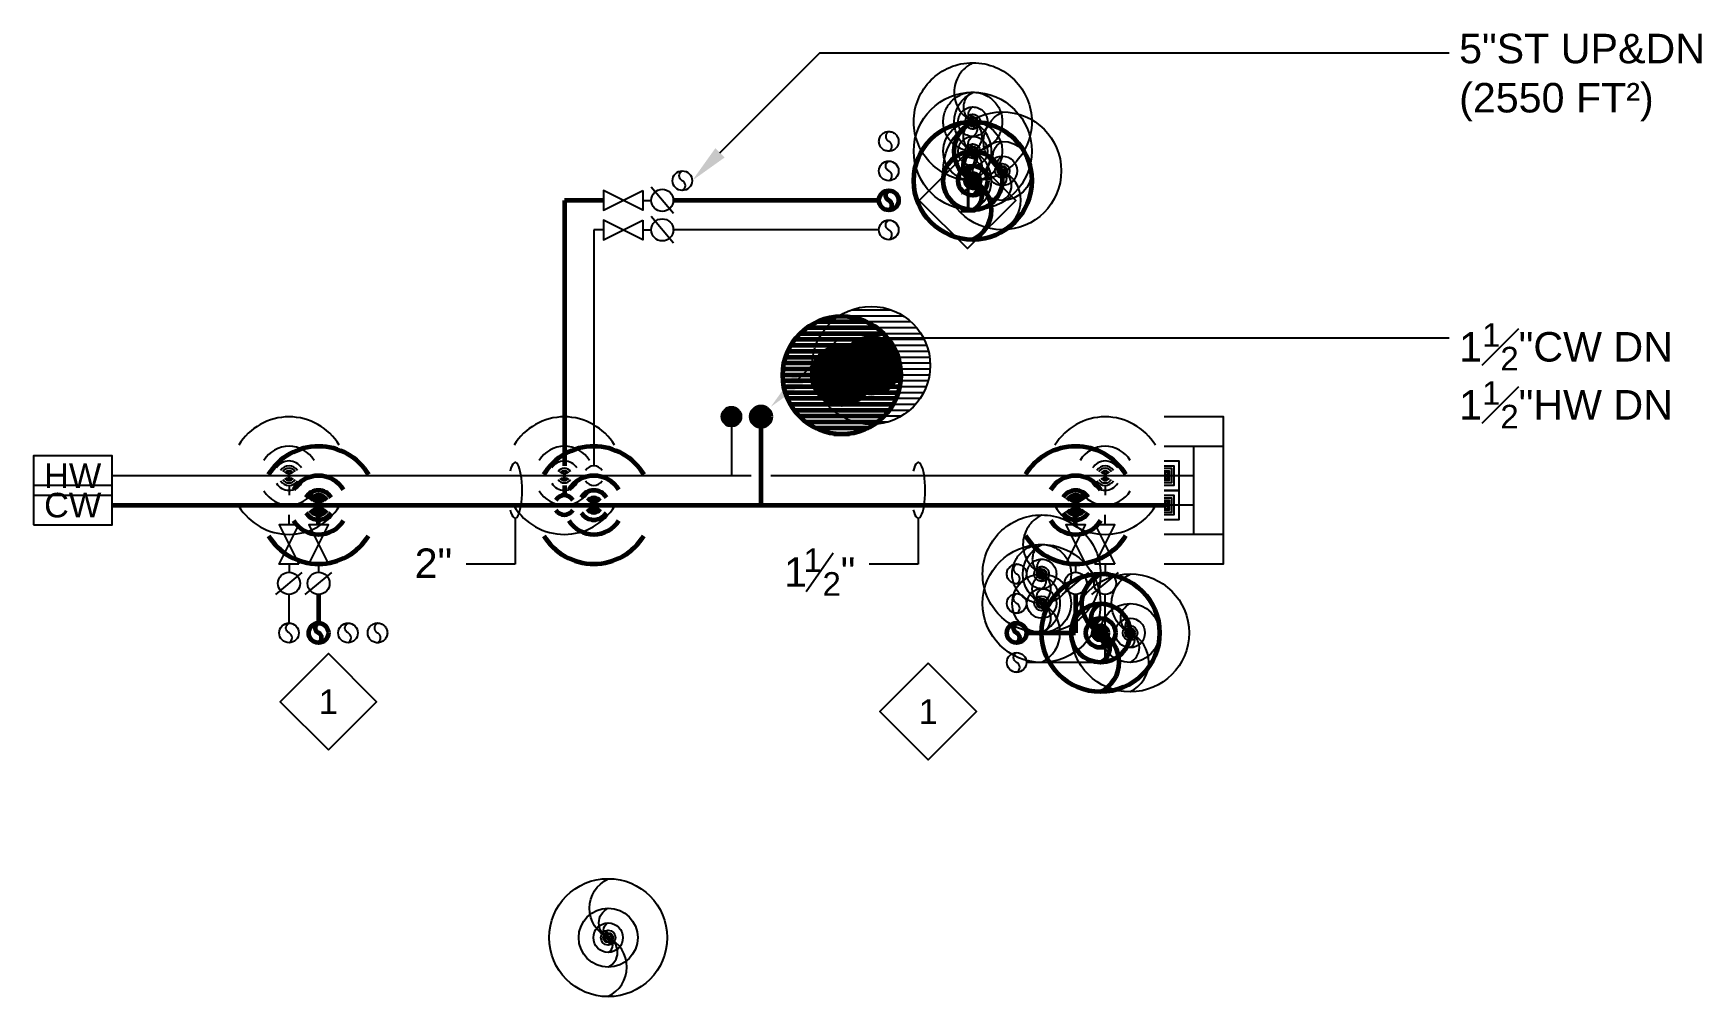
# Model space of a CAD drawing. Extents: x -3693 to 528, y -2672 to 2716.
# Drawn here: x -536 to 143, y -2204 to -1812 of the extents above; entities that cross this region are included whole.
import ezdxf
from ezdxf.enums import TextEntityAlignment as Align

# ---------------------------------------------------------------- set-up
doc = ezdxf.new("R2010")
doc.units = 0
doc.header["$LTSCALE"] = 48
doc.header["$MEASUREMENT"] = 0
doc.linetypes.add('VENT', pattern=[0.3, 0.2, -0.1])
for name, color, linetype in [('0 @ 1 (1)', 7, 'Continuous'), ('0 @ 1 (2)', 7, 'Continuous'), ('0 @ 12', 7, 'Continuous'), ('0 @ 128', 7, 'Continuous'), ('0 @ 16', 7, 'Continuous'), ('0 @ 192', 7, 'Continuous'), ('0 @ 2', 7, 'Continuous'), ('0 @ 24', 7, 'Continuous'), ('0 @ 384', 7, 'Continuous'), ('0 @ 4', 7, 'Continuous'), ('0 @ 48', 7, 'Continuous'), ('0 @ 64', 7, 'Continuous'), ('0 @ 768', 7, 'Continuous'), ('0 @ 8', 7, 'Continuous'), ('0 @ 96', 7, 'Continuous'), ('G-ANNO-TEXT', 70, 'Continuous'), ('G-ANNO-TEXT @ 128', 70, 'Continuous'), ('P-HW-N', 1, 'Continuous'), ('P-HW-N @ 1 (1)', 1, 'Continuous'), ('P-HW-N @ 1 (2)', 1, 'Continuous'), ('P-HW-N @ 12', 1, 'Continuous'), ('P-HW-N @ 128', 1, 'Continuous'), ('P-HW-N @ 16', 1, 'Continuous'), ('P-HW-N @ 192', 1, 'Continuous'), ('P-HW-N @ 2', 1, 'Continuous'), ('P-HW-N @ 24', 1, 'Continuous'), ('P-HW-N @ 384', 1, 'Continuous'), ('P-HW-N @ 4', 1, 'Continuous'), ('P-HW-N @ 48', 1, 'Continuous'), ('P-HW-N @ 64', 1, 'Continuous'), ('P-HW-N @ 768', 1, 'Continuous'), ('P-HW-N @ 8', 1, 'Continuous'), ('P-HW-N @ 96', 1, 'Continuous'), ('P-SAN-N', 6, 'Continuous'), ('P-SAN-N @ 1 (1)', 6, 'Continuous'), ('P-SAN-N @ 1 (2)', 6, 'Continuous'), ('P-SAN-N @ 12', 6, 'Continuous'), ('P-SAN-N @ 128', 6, 'Continuous'), ('P-SAN-N @ 16', 6, 'Continuous'), ('P-SAN-N @ 192', 6, 'Continuous'), ('P-SAN-N @ 2', 6, 'Continuous'), ('P-SAN-N @ 24', 6, 'Continuous'), ('P-SAN-N @ 384', 6, 'Continuous'), ('P-SAN-N @ 4', 6, 'Continuous'), ('P-SAN-N @ 48', 6, 'Continuous'), ('P-SAN-N @ 64', 6, 'Continuous'), ('P-SAN-N @ 768', 6, 'Continuous'), ('P-SAN-N @ 8', 6, 'Continuous'), ('P-SAN-N @ 96', 6, 'Continuous'), ('P-SANV-N', 5, 'VENT'), ('P-SANV-N @ 1 (1)', 5, 'VENT'), ('P-SANV-N @ 1 (2)', 5, 'VENT'), ('P-SANV-N @ 12', 5, 'VENT'), ('P-SANV-N @ 128', 5, 'VENT'), ('P-SANV-N @ 16', 5, 'VENT'), ('P-SANV-N @ 192', 5, 'VENT'), ('P-SANV-N @ 2', 5, 'VENT'), ('P-SANV-N @ 24', 5, 'VENT'), ('P-SANV-N @ 384', 5, 'VENT'), ('P-SANV-N @ 4', 5, 'VENT'), ('P-SANV-N @ 48', 5, 'VENT'), ('P-SANV-N @ 64', 5, 'VENT'), ('P-SANV-N @ 768', 5, 'VENT'), ('P-SANV-N @ 8', 5, 'VENT'), ('P-SANV-N @ 96', 5, 'VENT'), ('P-STRM-N', 2, 'Continuous'), ('P-STRM-N @ 1 (1)', 2, 'Continuous'), ('P-STRM-N @ 1 (2)', 2, 'Continuous'), ('P-STRM-N @ 12', 2, 'Continuous'), ('P-STRM-N @ 128', 2, 'Continuous'), ('P-STRM-N @ 16', 2, 'Continuous'), ('P-STRM-N @ 192', 2, 'Continuous'), ('P-STRM-N @ 2', 2, 'Continuous'), ('P-STRM-N @ 24', 2, 'Continuous'), ('P-STRM-N @ 384', 2, 'Continuous'), ('P-STRM-N @ 4', 2, 'Continuous'), ('P-STRM-N @ 48', 2, 'Continuous'), ('P-STRM-N @ 64', 2, 'Continuous'), ('P-STRM-N @ 768', 2, 'Continuous'), ('P-STRM-N @ 8', 2, 'Continuous'), ('P-STRM-N @ 96', 2, 'Continuous')]:
    doc.layers.add(name, color=color, linetype=linetype)
for name, color, linetype, lineweight in [('P-CW-N', 4, 'Continuous', 60), ('P-CW-N @ 1 (1)', 4, 'Continuous', 60), ('P-CW-N @ 1 (2)', 4, 'Continuous', 60), ('P-CW-N @ 12', 4, 'Continuous', 60), ('P-CW-N @ 128', 4, 'Continuous', 60), ('P-CW-N @ 16', 4, 'Continuous', 60), ('P-CW-N @ 192', 4, 'Continuous', 60), ('P-CW-N @ 2', 4, 'Continuous', 60), ('P-CW-N @ 24', 4, 'Continuous', 60), ('P-CW-N @ 384', 4, 'Continuous', 60), ('P-CW-N @ 4', 4, 'Continuous', 60), ('P-CW-N @ 48', 4, 'Continuous', 60), ('P-CW-N @ 64', 4, 'Continuous', 60), ('P-CW-N @ 768', 4, 'Continuous', 60), ('P-CW-N @ 8', 4, 'Continuous', 60), ('P-CW-N @ 96', 4, 'Continuous', 60)]:
    doc.layers.add(name, color=color, linetype=linetype, lineweight=lineweight)
doc.styles.add('Arial', font='arial.ttf')

msp = doc.modelspace()

# ---------------------------------------------------------------- texts
at = {"layer": 'G-ANNO-TEXT', "style": 'Arial'}
for s, height, p in [('2"', 12, (-380.89, -2033.91)), ('1', 9.6, (-222.76, -2031.5)), ('1', 12, (-230.62, -2037.5)), ('"', 12, (-207.57, -2037.5)), ('2', 9.6, (-214.96, -2041.14))]:
    msp.add_text(s, height=height, dxfattribs=at).set_placement(p)
at = {"layer": 'G-ANNO-TEXT', "char_height": 12, "attachment_point": 1, "style": 'Arial'}
for s, insert in [('5"ST UP&DN\\P(2550 FT²)', (44, -1812.49)), ('\\A1;1{\\H0.8x;\\S1#2;}"CW DN\\P1{\\H0.8x;\\S1#2;}"HW DN', (44, -1930.25))]:
    msp.add_mtext(s, dxfattribs=dict(at, insert=insert))

# ---------------------------------------------------------------- blocks, each defined once
blk = doc.blocks.new('*U14')
at = {"layer": 'DEFPOINTS'}
blk.add_lwpolyline([(-0.125, -0.0625), (0.125, -0.0625), (0.125, 0.0625), (-0.125, 0.0625)], close=True, dxfattribs=at)
at = {"style": 'Arial'}
blk.add_text('HW', height=0.07812, dxfattribs=at).set_placement((0, 0), align=Align.MIDDLE)
blk = doc.blocks.new('*U17')
at = {"layer": 'DEFPOINTS'}
blk.add_lwpolyline([(-0.125, -0.0625), (0.125, -0.0625), (0.125, 0.0625), (-0.125, 0.0625)], close=True, dxfattribs=at)
at = {"style": 'Arial'}
blk.add_text('CW', height=0.07812, dxfattribs=at).set_placement((0, 0), align=Align.MIDDLE)
blk = doc.blocks.new('DIAMOND TAG')
blk.add_lwpolyline([(0, -0.1533), (0.1533, 0), (0, 0.1533), (-0.1533, 0)], close=True)
at = {"style": 'Arial'}
blk.add_attdef('XXX', text='', height=0.0781, dxfattribs=at).set_placement((0, 0), align=Align.MIDDLE)
blk = doc.blocks.new('*U9')
blk.add_lwpolyline([(0, 0.03112, 0.634258), (0, 0, -0.634258), (0, -0.03112)], format="xyb")
blk.add_circle((0, 0), 0.03125)
blk = doc.blocks.new('*U650')
at = {"layer": 'P-CW-N @ 1 (1)', "rotation": 180}
blk.add_blockref('*U9', (-153.84, -1872.26), dxfattribs=at)
at = {"layer": 'P-CW-N @ 1 (2)', "rotation": 180}
blk.add_blockref('*U9', (-153.84, -1872.26), dxfattribs=at)
at = {"layer": 'P-CW-N @ 12', "xscale": 12, "yscale": 12, "zscale": 12, "rotation": 180}
blk.add_blockref('*U9', (-153.84, -1872.26), dxfattribs=at)
at = {"layer": 'P-CW-N @ 128', "xscale": 128, "yscale": 128, "zscale": 128, "rotation": 180}
blk.add_blockref('*U9', (-188, -1880.26), dxfattribs=at)
at = {"layer": 'P-CW-N @ 16', "xscale": 16, "yscale": 16, "zscale": 16, "rotation": 180}
blk.add_blockref('*U9', (-153.84, -1872.26), dxfattribs=at)
at = {"layer": 'P-CW-N @ 192', "xscale": 192, "yscale": 192, "zscale": 192, "rotation": 180}
blk.add_blockref('*U9', (-153.84, -1872.26), dxfattribs=at)
at = {"layer": 'P-CW-N @ 2', "xscale": 2, "yscale": 2, "zscale": 2, "rotation": 180}
blk.add_blockref('*U9', (-153.84, -1872.26), dxfattribs=at)
at = {"layer": 'P-CW-N @ 24', "xscale": 24, "yscale": 24, "zscale": 24, "rotation": 180}
blk.add_blockref('*U9', (-153.84, -1872.26), dxfattribs=at)
at = {"layer": 'P-CW-N @ 384', "xscale": 384, "yscale": 384, "zscale": 384, "rotation": 180}
blk.add_blockref('*U9', (-153.84, -1872.26), dxfattribs=at)
at = {"layer": 'P-CW-N @ 4', "xscale": 4, "yscale": 4, "zscale": 4, "rotation": 180}
blk.add_blockref('*U9', (-153.84, -1872.26), dxfattribs=at)
at = {"layer": 'P-CW-N @ 48', "xscale": 48, "yscale": 48, "zscale": 48, "rotation": 180}
blk.add_blockref('*U9', (-153.84, -1872.26), dxfattribs=at)
at = {"layer": 'P-CW-N @ 64', "xscale": 64, "yscale": 64, "zscale": 64, "rotation": 180}
blk.add_blockref('*U9', (-153.84, -1872.26), dxfattribs=at)
at = {"layer": 'P-CW-N @ 768', "xscale": 768, "yscale": 768, "zscale": 768, "rotation": 180}
blk.add_blockref('*U9', (-153.84, -1872.26), dxfattribs=at)
at = {"layer": 'P-CW-N @ 8', "xscale": 8, "yscale": 8, "zscale": 8, "rotation": 180}
blk.add_blockref('*U9', (-153.84, -1872.26), dxfattribs=at)
at = {"layer": 'P-CW-N @ 96', "xscale": 96, "yscale": 96, "zscale": 96, "rotation": 180}
blk.add_blockref('*U9', (-153.84, -1872.26), dxfattribs=at)
blk = doc.blocks.new('*U651')
at = {"layer": 'P-HW-N @ 1 (1)', "rotation": 180}
blk.add_blockref('*U9', (-141.84, -1868.26), dxfattribs=at)
at = {"layer": 'P-HW-N @ 1 (2)', "rotation": 180}
blk.add_blockref('*U9', (-141.84, -1868.26), dxfattribs=at)
at = {"layer": 'P-HW-N @ 12', "xscale": 12, "yscale": 12, "zscale": 12, "rotation": 180}
blk.add_blockref('*U9', (-141.84, -1868.26), dxfattribs=at)
at = {"layer": 'P-HW-N @ 128', "xscale": 128, "yscale": 128, "zscale": 128, "rotation": 180}
blk.add_blockref('*U9', (-188, -1892.26), dxfattribs=at)
at = {"layer": 'P-HW-N @ 16', "xscale": 16, "yscale": 16, "zscale": 16, "rotation": 180}
blk.add_blockref('*U9', (-141.84, -1868.26), dxfattribs=at)
at = {"layer": 'P-HW-N @ 192', "xscale": 192, "yscale": 192, "zscale": 192, "rotation": 180}
blk.add_blockref('*U9', (-141.84, -1868.26), dxfattribs=at)
at = {"layer": 'P-HW-N @ 2', "xscale": 2, "yscale": 2, "zscale": 2, "rotation": 180}
blk.add_blockref('*U9', (-141.84, -1868.26), dxfattribs=at)
at = {"layer": 'P-HW-N @ 24', "xscale": 24, "yscale": 24, "zscale": 24, "rotation": 180}
blk.add_blockref('*U9', (-141.84, -1868.26), dxfattribs=at)
at = {"layer": 'P-HW-N @ 384', "xscale": 384, "yscale": 384, "zscale": 384, "rotation": 180}
blk.add_blockref('*U9', (-141.84, -1868.26), dxfattribs=at)
at = {"layer": 'P-HW-N @ 4', "xscale": 4, "yscale": 4, "zscale": 4, "rotation": 180}
blk.add_blockref('*U9', (-141.84, -1868.26), dxfattribs=at)
at = {"layer": 'P-HW-N @ 48', "xscale": 48, "yscale": 48, "zscale": 48, "rotation": 180}
blk.add_blockref('*U9', (-141.84, -1868.26), dxfattribs=at)
at = {"layer": 'P-HW-N @ 64', "xscale": 64, "yscale": 64, "zscale": 64, "rotation": 180}
blk.add_blockref('*U9', (-141.84, -1868.26), dxfattribs=at)
at = {"layer": 'P-HW-N @ 768', "xscale": 768, "yscale": 768, "zscale": 768, "rotation": 180}
blk.add_blockref('*U9', (-141.84, -1868.26), dxfattribs=at)
at = {"layer": 'P-HW-N @ 8', "xscale": 8, "yscale": 8, "zscale": 8, "rotation": 180}
blk.add_blockref('*U9', (-141.84, -1868.26), dxfattribs=at)
at = {"layer": 'P-HW-N @ 96', "xscale": 96, "yscale": 96, "zscale": 96, "rotation": 180}
blk.add_blockref('*U9', (-141.84, -1868.26), dxfattribs=at)
blk = doc.blocks.new('*U652')
at = {"layer": 'P-SAN-N @ 1 (1)', "rotation": 180}
blk.add_blockref('*U9', (-153.84, -1860.26), dxfattribs=at)
at = {"layer": 'P-SAN-N @ 1 (2)', "rotation": 180}
blk.add_blockref('*U9', (-153.84, -1860.26), dxfattribs=at)
at = {"layer": 'P-SAN-N @ 12', "xscale": 12, "yscale": 12, "zscale": 12, "rotation": 180}
blk.add_blockref('*U9', (-153.84, -1860.26), dxfattribs=at)
at = {"layer": 'P-SAN-N @ 128', "xscale": 128, "yscale": 128, "zscale": 128, "rotation": 180}
blk.add_blockref('*U9', (-188, -1868.26), dxfattribs=at)
at = {"layer": 'P-SAN-N @ 16', "xscale": 16, "yscale": 16, "zscale": 16, "rotation": 180}
blk.add_blockref('*U9', (-153.84, -1860.26), dxfattribs=at)
at = {"layer": 'P-SAN-N @ 192', "xscale": 192, "yscale": 192, "zscale": 192, "rotation": 180}
blk.add_blockref('*U9', (-153.84, -1860.26), dxfattribs=at)
at = {"layer": 'P-SAN-N @ 2', "xscale": 2, "yscale": 2, "zscale": 2, "rotation": 180}
blk.add_blockref('*U9', (-153.84, -1860.26), dxfattribs=at)
at = {"layer": 'P-SAN-N @ 24', "xscale": 24, "yscale": 24, "zscale": 24, "rotation": 180}
blk.add_blockref('*U9', (-153.84, -1860.26), dxfattribs=at)
at = {"layer": 'P-SAN-N @ 384', "xscale": 384, "yscale": 384, "zscale": 384, "rotation": 180}
blk.add_blockref('*U9', (-153.84, -1860.26), dxfattribs=at)
at = {"layer": 'P-SAN-N @ 4', "xscale": 4, "yscale": 4, "zscale": 4, "rotation": 180}
blk.add_blockref('*U9', (-153.84, -1860.26), dxfattribs=at)
at = {"layer": 'P-SAN-N @ 48', "xscale": 48, "yscale": 48, "zscale": 48, "rotation": 180}
blk.add_blockref('*U9', (-153.84, -1860.26), dxfattribs=at)
at = {"layer": 'P-SAN-N @ 64', "xscale": 64, "yscale": 64, "zscale": 64, "rotation": 180}
blk.add_blockref('*U9', (-153.84, -1860.26), dxfattribs=at)
at = {"layer": 'P-SAN-N @ 768', "xscale": 768, "yscale": 768, "zscale": 768, "rotation": 180}
blk.add_blockref('*U9', (-153.84, -1860.26), dxfattribs=at)
at = {"layer": 'P-SAN-N @ 8', "xscale": 8, "yscale": 8, "zscale": 8, "rotation": 180}
blk.add_blockref('*U9', (-153.84, -1860.26), dxfattribs=at)
at = {"layer": 'P-SAN-N @ 96', "xscale": 96, "yscale": 96, "zscale": 96, "rotation": 180}
blk.add_blockref('*U9', (-153.84, -1860.26), dxfattribs=at)
blk = doc.blocks.new('*U653')
at = {"layer": 'P-SANV-N @ 1 (1)', "rotation": 180}
blk.add_blockref('*U9', (-153.84, -1848.26), dxfattribs=at)
at = {"layer": 'P-SANV-N @ 1 (2)', "rotation": 180}
blk.add_blockref('*U9', (-153.84, -1848.26), dxfattribs=at)
at = {"layer": 'P-SANV-N @ 12', "xscale": 12, "yscale": 12, "zscale": 12, "rotation": 180}
blk.add_blockref('*U9', (-153.84, -1848.26), dxfattribs=at)
at = {"layer": 'P-SANV-N @ 128', "xscale": 128, "yscale": 128, "zscale": 128, "rotation": 180}
blk.add_blockref('*U9', (-188, -1856.26), dxfattribs=at)
at = {"layer": 'P-SANV-N @ 16', "xscale": 16, "yscale": 16, "zscale": 16, "rotation": 180}
blk.add_blockref('*U9', (-153.84, -1848.26), dxfattribs=at)
at = {"layer": 'P-SANV-N @ 192', "xscale": 192, "yscale": 192, "zscale": 192, "rotation": 180}
blk.add_blockref('*U9', (-153.84, -1848.26), dxfattribs=at)
at = {"layer": 'P-SANV-N @ 2', "xscale": 2, "yscale": 2, "zscale": 2, "rotation": 180}
blk.add_blockref('*U9', (-153.84, -1848.26), dxfattribs=at)
at = {"layer": 'P-SANV-N @ 24', "xscale": 24, "yscale": 24, "zscale": 24, "rotation": 180}
blk.add_blockref('*U9', (-153.84, -1848.26), dxfattribs=at)
at = {"layer": 'P-SANV-N @ 384', "xscale": 384, "yscale": 384, "zscale": 384, "rotation": 180}
blk.add_blockref('*U9', (-153.84, -1848.26), dxfattribs=at)
at = {"layer": 'P-SANV-N @ 4', "xscale": 4, "yscale": 4, "zscale": 4, "rotation": 180}
blk.add_blockref('*U9', (-153.84, -1848.26), dxfattribs=at)
at = {"layer": 'P-SANV-N @ 48', "xscale": 48, "yscale": 48, "zscale": 48, "rotation": 180}
blk.add_blockref('*U9', (-153.84, -1848.26), dxfattribs=at)
at = {"layer": 'P-SANV-N @ 64', "xscale": 64, "yscale": 64, "zscale": 64, "rotation": 180}
blk.add_blockref('*U9', (-153.84, -1848.26), dxfattribs=at)
at = {"layer": 'P-SANV-N @ 768', "xscale": 768, "yscale": 768, "zscale": 768, "rotation": 180}
blk.add_blockref('*U9', (-153.84, -1848.26), dxfattribs=at)
at = {"layer": 'P-SANV-N @ 8', "xscale": 8, "yscale": 8, "zscale": 8, "rotation": 180}
blk.add_blockref('*U9', (-153.84, -1848.26), dxfattribs=at)
at = {"layer": 'P-SANV-N @ 96', "xscale": 96, "yscale": 96, "zscale": 96, "rotation": 180}
blk.add_blockref('*U9', (-153.84, -1848.26), dxfattribs=at)
blk = doc.blocks.new('*U22')
for start, end in [(121.27433, 238.72567), (301.43418, 58.56582)]:
    blk.add_arc((0, 0), 0.03112, start, end)
blk = doc.blocks.new('*U655')
at = {"layer": 'P-HW-N @ 1 (1)', "rotation": 270}
blk.add_blockref('*U22', (-100, -1992.26), dxfattribs=at)
at = {"layer": 'P-HW-N @ 1 (2)', "rotation": 270}
blk.add_blockref('*U22', (-100, -1992.26), dxfattribs=at)
at = {"layer": 'P-HW-N @ 12', "xscale": 12, "yscale": 12, "zscale": 12, "rotation": 270}
blk.add_blockref('*U22', (-100, -1992.26), dxfattribs=at)
at = {"layer": 'P-HW-N @ 128', "xscale": 128, "yscale": 128, "zscale": 128, "rotation": 270}
blk.add_blockref('*U22', (-100, -1992.26), dxfattribs=at)
at = {"layer": 'P-HW-N @ 16', "xscale": 16, "yscale": 16, "zscale": 16, "rotation": 270}
blk.add_blockref('*U22', (-100, -1992.26), dxfattribs=at)
at = {"layer": 'P-HW-N @ 192', "xscale": 192, "yscale": 192, "zscale": 192, "rotation": 270}
blk.add_blockref('*U22', (-100, -1992.26), dxfattribs=at)
at = {"layer": 'P-HW-N @ 2', "xscale": 2, "yscale": 2, "zscale": 2, "rotation": 270}
blk.add_blockref('*U22', (-100, -1992.26), dxfattribs=at)
at = {"layer": 'P-HW-N @ 24', "xscale": 24, "yscale": 24, "zscale": 24, "rotation": 270}
blk.add_blockref('*U22', (-100, -1992.26), dxfattribs=at)
at = {"layer": 'P-HW-N @ 384', "xscale": 384, "yscale": 384, "zscale": 384, "rotation": 270}
blk.add_blockref('*U22', (-100, -1992.26), dxfattribs=at)
at = {"layer": 'P-HW-N @ 4', "xscale": 4, "yscale": 4, "zscale": 4, "rotation": 270}
blk.add_blockref('*U22', (-100, -1992.26), dxfattribs=at)
at = {"layer": 'P-HW-N @ 48', "xscale": 48, "yscale": 48, "zscale": 48, "rotation": 270}
blk.add_blockref('*U22', (-100, -1992.26), dxfattribs=at)
at = {"layer": 'P-HW-N @ 64', "xscale": 64, "yscale": 64, "zscale": 64, "rotation": 270}
blk.add_blockref('*U22', (-100, -1992.26), dxfattribs=at)
at = {"layer": 'P-HW-N @ 768', "xscale": 768, "yscale": 768, "zscale": 768, "rotation": 270}
blk.add_blockref('*U22', (-100, -1992.26), dxfattribs=at)
at = {"layer": 'P-HW-N @ 8', "xscale": 8, "yscale": 8, "zscale": 8, "rotation": 270}
blk.add_blockref('*U22', (-100, -1992.26), dxfattribs=at)
at = {"layer": 'P-HW-N @ 96', "xscale": 96, "yscale": 96, "zscale": 96, "rotation": 270}
blk.add_blockref('*U22', (-100, -1992.26), dxfattribs=at)
blk = doc.blocks.new('*U656')
at = {"layer": 'P-CW-N @ 1 (1)', "rotation": 89.99999999999999}
blk.add_blockref('*U22', (-112, -2004.26), dxfattribs=at)
at = {"layer": 'P-CW-N @ 1 (2)', "rotation": 89.99999999999999}
blk.add_blockref('*U22', (-112, -2004.26), dxfattribs=at)
at = {"layer": 'P-CW-N @ 12', "xscale": 12, "yscale": 12, "zscale": 12, "rotation": 89.99999999999999}
blk.add_blockref('*U22', (-112, -2004.26), dxfattribs=at)
at = {"layer": 'P-CW-N @ 128', "xscale": 128, "yscale": 128, "zscale": 128, "rotation": 89.99999999999999}
blk.add_blockref('*U22', (-112, -2004.26), dxfattribs=at)
at = {"layer": 'P-CW-N @ 16', "xscale": 16, "yscale": 16, "zscale": 16, "rotation": 89.99999999999999}
blk.add_blockref('*U22', (-112, -2004.26), dxfattribs=at)
at = {"layer": 'P-CW-N @ 192', "xscale": 192, "yscale": 192, "zscale": 192, "rotation": 89.99999999999999}
blk.add_blockref('*U22', (-112, -2004.26), dxfattribs=at)
at = {"layer": 'P-CW-N @ 2', "xscale": 2, "yscale": 2, "zscale": 2, "rotation": 89.99999999999999}
blk.add_blockref('*U22', (-112, -2004.26), dxfattribs=at)
at = {"layer": 'P-CW-N @ 24', "xscale": 24, "yscale": 24, "zscale": 24, "rotation": 89.99999999999999}
blk.add_blockref('*U22', (-112, -2004.26), dxfattribs=at)
at = {"layer": 'P-CW-N @ 384', "xscale": 384, "yscale": 384, "zscale": 384, "rotation": 89.99999999999999}
blk.add_blockref('*U22', (-112, -2004.26), dxfattribs=at)
at = {"layer": 'P-CW-N @ 4', "xscale": 4, "yscale": 4, "zscale": 4, "rotation": 89.99999999999999}
blk.add_blockref('*U22', (-112, -2004.26), dxfattribs=at)
at = {"layer": 'P-CW-N @ 48', "xscale": 48, "yscale": 48, "zscale": 48, "rotation": 89.99999999999999}
blk.add_blockref('*U22', (-112, -2004.26), dxfattribs=at)
at = {"layer": 'P-CW-N @ 64', "xscale": 64, "yscale": 64, "zscale": 64, "rotation": 89.99999999999999}
blk.add_blockref('*U22', (-112, -2004.26), dxfattribs=at)
at = {"layer": 'P-CW-N @ 768', "xscale": 768, "yscale": 768, "zscale": 768, "rotation": 89.99999999999999}
blk.add_blockref('*U22', (-112, -2004.26), dxfattribs=at)
at = {"layer": 'P-CW-N @ 8', "xscale": 8, "yscale": 8, "zscale": 8, "rotation": 89.99999999999999}
blk.add_blockref('*U22', (-112, -2004.26), dxfattribs=at)
at = {"layer": 'P-CW-N @ 96', "xscale": 96, "yscale": 96, "zscale": 96, "rotation": 89.99999999999999}
blk.add_blockref('*U22', (-112, -2004.26), dxfattribs=at)
blk = doc.blocks.new('*U24')
blk.add_lwpolyline([(0, -0.03125), (-0.03125, -0.03125), (-0.03125, 0.03125), (0, 0.03125)])
blk = doc.blocks.new('*U658')
at = {"layer": 'P-HW-N @ 1 (1)', "rotation": 180}
blk.add_blockref('*U24', (-76, -1992.26), dxfattribs=at)
at = {"layer": 'P-HW-N @ 1 (2)', "rotation": 180}
blk.add_blockref('*U24', (-76, -1992.26), dxfattribs=at)
at = {"layer": 'P-HW-N @ 12', "xscale": 12, "yscale": 12, "zscale": 12, "rotation": 180}
blk.add_blockref('*U24', (-76, -1992.26), dxfattribs=at)
at = {"layer": 'P-HW-N @ 128', "xscale": 128, "yscale": 128, "zscale": 128, "rotation": 180}
blk.add_blockref('*U24', (-76, -1992.26), dxfattribs=at)
at = {"layer": 'P-HW-N @ 16', "xscale": 16, "yscale": 16, "zscale": 16, "rotation": 180}
blk.add_blockref('*U24', (-76, -1992.26), dxfattribs=at)
at = {"layer": 'P-HW-N @ 192', "xscale": 192, "yscale": 192, "zscale": 192, "rotation": 180}
blk.add_blockref('*U24', (-76, -1992.26), dxfattribs=at)
at = {"layer": 'P-HW-N @ 2', "xscale": 2, "yscale": 2, "zscale": 2, "rotation": 180}
blk.add_blockref('*U24', (-76, -1992.26), dxfattribs=at)
at = {"layer": 'P-HW-N @ 24', "xscale": 24, "yscale": 24, "zscale": 24, "rotation": 180}
blk.add_blockref('*U24', (-76, -1992.26), dxfattribs=at)
at = {"layer": 'P-HW-N @ 384', "xscale": 384, "yscale": 384, "zscale": 384, "rotation": 180}
blk.add_blockref('*U24', (-76, -1992.26), dxfattribs=at)
at = {"layer": 'P-HW-N @ 4', "xscale": 4, "yscale": 4, "zscale": 4, "rotation": 180}
blk.add_blockref('*U24', (-76, -1992.26), dxfattribs=at)
at = {"layer": 'P-HW-N @ 48', "xscale": 48, "yscale": 48, "zscale": 48, "rotation": 180}
blk.add_blockref('*U24', (-76, -1992.26), dxfattribs=at)
at = {"layer": 'P-HW-N @ 64', "xscale": 64, "yscale": 64, "zscale": 64, "rotation": 180}
blk.add_blockref('*U24', (-76, -1992.26), dxfattribs=at)
at = {"layer": 'P-HW-N @ 768', "xscale": 768, "yscale": 768, "zscale": 768, "rotation": 180}
blk.add_blockref('*U24', (-76, -1992.26), dxfattribs=at)
at = {"layer": 'P-HW-N @ 8', "xscale": 8, "yscale": 8, "zscale": 8, "rotation": 180}
blk.add_blockref('*U24', (-76, -1992.26), dxfattribs=at)
at = {"layer": 'P-HW-N @ 96', "xscale": 96, "yscale": 96, "zscale": 96, "rotation": 180}
blk.add_blockref('*U24', (-76, -1992.26), dxfattribs=at)
blk = doc.blocks.new('*U659')
at = {"layer": 'P-CW-N @ 1 (1)', "rotation": 270}
blk.add_blockref('*U22', (-308, -2004.26), dxfattribs=at)
at = {"layer": 'P-CW-N @ 1 (2)', "rotation": 270}
blk.add_blockref('*U22', (-308, -2004.26), dxfattribs=at)
at = {"layer": 'P-CW-N @ 12', "xscale": 12, "yscale": 12, "zscale": 12, "rotation": 270}
blk.add_blockref('*U22', (-308, -2004.26), dxfattribs=at)
at = {"layer": 'P-CW-N @ 128', "xscale": 128, "yscale": 128, "zscale": 128, "rotation": 270}
blk.add_blockref('*U22', (-320, -2004.26), dxfattribs=at)
at = {"layer": 'P-CW-N @ 16', "xscale": 16, "yscale": 16, "zscale": 16, "rotation": 270}
blk.add_blockref('*U22', (-308, -2004.26), dxfattribs=at)
at = {"layer": 'P-CW-N @ 192', "xscale": 192, "yscale": 192, "zscale": 192, "rotation": 270}
blk.add_blockref('*U22', (-308, -2004.26), dxfattribs=at)
at = {"layer": 'P-CW-N @ 2', "xscale": 2, "yscale": 2, "zscale": 2, "rotation": 270}
blk.add_blockref('*U22', (-308, -2004.26), dxfattribs=at)
at = {"layer": 'P-CW-N @ 24', "xscale": 24, "yscale": 24, "zscale": 24, "rotation": 270}
blk.add_blockref('*U22', (-308, -2004.26), dxfattribs=at)
at = {"layer": 'P-CW-N @ 384', "xscale": 384, "yscale": 384, "zscale": 384, "rotation": 270}
blk.add_blockref('*U22', (-308, -2004.26), dxfattribs=at)
at = {"layer": 'P-CW-N @ 4', "xscale": 4, "yscale": 4, "zscale": 4, "rotation": 270}
blk.add_blockref('*U22', (-308, -2004.26), dxfattribs=at)
at = {"layer": 'P-CW-N @ 48', "xscale": 48, "yscale": 48, "zscale": 48, "rotation": 270}
blk.add_blockref('*U22', (-308, -2004.26), dxfattribs=at)
at = {"layer": 'P-CW-N @ 64', "xscale": 64, "yscale": 64, "zscale": 64, "rotation": 270}
blk.add_blockref('*U22', (-308, -2004.26), dxfattribs=at)
at = {"layer": 'P-CW-N @ 768', "xscale": 768, "yscale": 768, "zscale": 768, "rotation": 270}
blk.add_blockref('*U22', (-308, -2004.26), dxfattribs=at)
at = {"layer": 'P-CW-N @ 8', "xscale": 8, "yscale": 8, "zscale": 8, "rotation": 270}
blk.add_blockref('*U22', (-308, -2004.26), dxfattribs=at)
at = {"layer": 'P-CW-N @ 96', "xscale": 96, "yscale": 96, "zscale": 96, "rotation": 270}
blk.add_blockref('*U22', (-308, -2004.26), dxfattribs=at)
blk = doc.blocks.new('*U660')
at = {"layer": 'P-HW-N @ 1 (1)', "rotation": 270}
blk.add_blockref('*U22', (-320, -1992.26), dxfattribs=at)
at = {"layer": 'P-HW-N @ 1 (2)', "rotation": 270}
blk.add_blockref('*U22', (-320, -1992.26), dxfattribs=at)
at = {"layer": 'P-HW-N @ 12', "xscale": 12, "yscale": 12, "zscale": 12, "rotation": 270}
blk.add_blockref('*U22', (-320, -1992.26), dxfattribs=at)
at = {"layer": 'P-HW-N @ 128', "xscale": 128, "yscale": 128, "zscale": 128, "rotation": 270}
blk.add_blockref('*U22', (-308, -1992.26), dxfattribs=at)
at = {"layer": 'P-HW-N @ 16', "xscale": 16, "yscale": 16, "zscale": 16, "rotation": 270}
blk.add_blockref('*U22', (-320, -1992.26), dxfattribs=at)
at = {"layer": 'P-HW-N @ 192', "xscale": 192, "yscale": 192, "zscale": 192, "rotation": 270}
blk.add_blockref('*U22', (-320, -1992.26), dxfattribs=at)
at = {"layer": 'P-HW-N @ 2', "xscale": 2, "yscale": 2, "zscale": 2, "rotation": 270}
blk.add_blockref('*U22', (-320, -1992.26), dxfattribs=at)
at = {"layer": 'P-HW-N @ 24', "xscale": 24, "yscale": 24, "zscale": 24, "rotation": 270}
blk.add_blockref('*U22', (-320, -1992.26), dxfattribs=at)
at = {"layer": 'P-HW-N @ 384', "xscale": 384, "yscale": 384, "zscale": 384, "rotation": 270}
blk.add_blockref('*U22', (-320, -1992.26), dxfattribs=at)
at = {"layer": 'P-HW-N @ 4', "xscale": 4, "yscale": 4, "zscale": 4, "rotation": 270}
blk.add_blockref('*U22', (-320, -1992.26), dxfattribs=at)
at = {"layer": 'P-HW-N @ 48', "xscale": 48, "yscale": 48, "zscale": 48, "rotation": 270}
blk.add_blockref('*U22', (-320, -1992.26), dxfattribs=at)
at = {"layer": 'P-HW-N @ 64', "xscale": 64, "yscale": 64, "zscale": 64, "rotation": 270}
blk.add_blockref('*U22', (-320, -1992.26), dxfattribs=at)
at = {"layer": 'P-HW-N @ 768', "xscale": 768, "yscale": 768, "zscale": 768, "rotation": 270}
blk.add_blockref('*U22', (-320, -1992.26), dxfattribs=at)
at = {"layer": 'P-HW-N @ 8', "xscale": 8, "yscale": 8, "zscale": 8, "rotation": 270}
blk.add_blockref('*U22', (-320, -1992.26), dxfattribs=at)
at = {"layer": 'P-HW-N @ 96', "xscale": 96, "yscale": 96, "zscale": 96, "rotation": 270}
blk.add_blockref('*U22', (-320, -1992.26), dxfattribs=at)
blk = doc.blocks.new('*U26')
h = blk.add_hatch()
h.set_pattern_fill('ANSI31', color=256, scale=0.025, angle=135)
edge = h.paths.add_edge_path()
edge.add_arc((0, 0), 0.03125, 0, 360)
blk.add_circle((0, 0), 0.03125)
blk = doc.blocks.new('*U671')
at = {"layer": 'P-CW-N @ 1 (1)', "rotation": 180}
blk.add_blockref('*U26', (-207.13, -1951.41), dxfattribs=at)
at = {"layer": 'P-CW-N @ 1 (2)', "rotation": 180}
blk.add_blockref('*U26', (-207.13, -1951.41), dxfattribs=at)
at = {"layer": 'P-CW-N @ 12', "xscale": 12, "yscale": 12, "zscale": 12, "rotation": 180}
blk.add_blockref('*U26', (-207.13, -1951.41), dxfattribs=at)
at = {"layer": 'P-CW-N @ 128', "xscale": 128, "yscale": 128, "zscale": 128, "rotation": 180}
blk.add_blockref('*U26', (-240, -1968.26), dxfattribs=at)
at = {"layer": 'P-CW-N @ 16', "xscale": 16, "yscale": 16, "zscale": 16, "rotation": 180}
blk.add_blockref('*U26', (-207.13, -1951.41), dxfattribs=at)
at = {"layer": 'P-CW-N @ 192', "xscale": 192, "yscale": 192, "zscale": 192, "rotation": 180}
blk.add_blockref('*U26', (-207.13, -1951.41), dxfattribs=at)
at = {"layer": 'P-CW-N @ 2', "xscale": 2, "yscale": 2, "zscale": 2, "rotation": 180}
blk.add_blockref('*U26', (-207.13, -1951.41), dxfattribs=at)
at = {"layer": 'P-CW-N @ 24', "xscale": 24, "yscale": 24, "zscale": 24, "rotation": 180}
blk.add_blockref('*U26', (-207.13, -1951.41), dxfattribs=at)
at = {"layer": 'P-CW-N @ 384', "xscale": 384, "yscale": 384, "zscale": 384, "rotation": 180}
blk.add_blockref('*U26', (-207.13, -1951.41), dxfattribs=at)
at = {"layer": 'P-CW-N @ 4', "xscale": 4, "yscale": 4, "zscale": 4, "rotation": 180}
blk.add_blockref('*U26', (-207.13, -1951.41), dxfattribs=at)
at = {"layer": 'P-CW-N @ 48', "xscale": 48, "yscale": 48, "zscale": 48, "rotation": 180}
blk.add_blockref('*U26', (-207.13, -1951.41), dxfattribs=at)
at = {"layer": 'P-CW-N @ 64', "xscale": 64, "yscale": 64, "zscale": 64, "rotation": 180}
blk.add_blockref('*U26', (-207.13, -1951.41), dxfattribs=at)
at = {"layer": 'P-CW-N @ 768', "xscale": 768, "yscale": 768, "zscale": 768, "rotation": 180}
blk.add_blockref('*U26', (-207.13, -1951.41), dxfattribs=at)
at = {"layer": 'P-CW-N @ 8', "xscale": 8, "yscale": 8, "zscale": 8, "rotation": 180}
blk.add_blockref('*U26', (-207.13, -1951.41), dxfattribs=at)
at = {"layer": 'P-CW-N @ 96', "xscale": 96, "yscale": 96, "zscale": 96, "rotation": 180}
blk.add_blockref('*U26', (-207.13, -1951.41), dxfattribs=at)
blk = doc.blocks.new('*U672')
at = {"layer": 'P-HW-N @ 1 (1)', "rotation": 180}
blk.add_blockref('*U26', (-195.13, -1947.41), dxfattribs=at)
at = {"layer": 'P-HW-N @ 1 (2)', "rotation": 180}
blk.add_blockref('*U26', (-195.13, -1947.41), dxfattribs=at)
at = {"layer": 'P-HW-N @ 12', "xscale": 12, "yscale": 12, "zscale": 12, "rotation": 180}
blk.add_blockref('*U26', (-195.13, -1947.41), dxfattribs=at)
at = {"layer": 'P-HW-N @ 128', "xscale": 128, "yscale": 128, "zscale": 128, "rotation": 180}
blk.add_blockref('*U26', (-252, -1968.26), dxfattribs=at)
at = {"layer": 'P-HW-N @ 16', "xscale": 16, "yscale": 16, "zscale": 16, "rotation": 180}
blk.add_blockref('*U26', (-195.13, -1947.41), dxfattribs=at)
at = {"layer": 'P-HW-N @ 192', "xscale": 192, "yscale": 192, "zscale": 192, "rotation": 180}
blk.add_blockref('*U26', (-195.13, -1947.41), dxfattribs=at)
at = {"layer": 'P-HW-N @ 2', "xscale": 2, "yscale": 2, "zscale": 2, "rotation": 180}
blk.add_blockref('*U26', (-195.13, -1947.41), dxfattribs=at)
at = {"layer": 'P-HW-N @ 24', "xscale": 24, "yscale": 24, "zscale": 24, "rotation": 180}
blk.add_blockref('*U26', (-195.13, -1947.41), dxfattribs=at)
at = {"layer": 'P-HW-N @ 384', "xscale": 384, "yscale": 384, "zscale": 384, "rotation": 180}
blk.add_blockref('*U26', (-195.13, -1947.41), dxfattribs=at)
at = {"layer": 'P-HW-N @ 4', "xscale": 4, "yscale": 4, "zscale": 4, "rotation": 180}
blk.add_blockref('*U26', (-195.13, -1947.41), dxfattribs=at)
at = {"layer": 'P-HW-N @ 48', "xscale": 48, "yscale": 48, "zscale": 48, "rotation": 180}
blk.add_blockref('*U26', (-195.13, -1947.41), dxfattribs=at)
at = {"layer": 'P-HW-N @ 64', "xscale": 64, "yscale": 64, "zscale": 64, "rotation": 180}
blk.add_blockref('*U26', (-195.13, -1947.41), dxfattribs=at)
at = {"layer": 'P-HW-N @ 768', "xscale": 768, "yscale": 768, "zscale": 768, "rotation": 180}
blk.add_blockref('*U26', (-195.13, -1947.41), dxfattribs=at)
at = {"layer": 'P-HW-N @ 8', "xscale": 8, "yscale": 8, "zscale": 8, "rotation": 180}
blk.add_blockref('*U26', (-195.13, -1947.41), dxfattribs=at)
at = {"layer": 'P-HW-N @ 96', "xscale": 96, "yscale": 96, "zscale": 96, "rotation": 180}
blk.add_blockref('*U26', (-195.13, -1947.41), dxfattribs=at)
blk = doc.blocks.new('*U679')
at = {"layer": 'P-CW-N @ 1 (1)', "rotation": 180}
blk.add_blockref('*U9', (-101.84, -2056.26), dxfattribs=at)
at = {"layer": 'P-CW-N @ 1 (2)', "rotation": 180}
blk.add_blockref('*U9', (-101.84, -2056.26), dxfattribs=at)
at = {"layer": 'P-CW-N @ 12', "xscale": 12, "yscale": 12, "zscale": 12, "rotation": 180}
blk.add_blockref('*U9', (-101.84, -2056.26), dxfattribs=at)
at = {"layer": 'P-CW-N @ 128', "xscale": 128, "yscale": 128, "zscale": 128, "rotation": 180}
blk.add_blockref('*U9', (-136, -2056.26), dxfattribs=at)
at = {"layer": 'P-CW-N @ 16', "xscale": 16, "yscale": 16, "zscale": 16, "rotation": 180}
blk.add_blockref('*U9', (-101.84, -2056.26), dxfattribs=at)
at = {"layer": 'P-CW-N @ 192', "xscale": 192, "yscale": 192, "zscale": 192, "rotation": 180}
blk.add_blockref('*U9', (-101.84, -2056.26), dxfattribs=at)
at = {"layer": 'P-CW-N @ 2', "xscale": 2, "yscale": 2, "zscale": 2, "rotation": 180}
blk.add_blockref('*U9', (-101.84, -2056.26), dxfattribs=at)
at = {"layer": 'P-CW-N @ 24', "xscale": 24, "yscale": 24, "zscale": 24, "rotation": 180}
blk.add_blockref('*U9', (-101.84, -2056.26), dxfattribs=at)
at = {"layer": 'P-CW-N @ 384', "xscale": 384, "yscale": 384, "zscale": 384, "rotation": 180}
blk.add_blockref('*U9', (-101.84, -2056.26), dxfattribs=at)
at = {"layer": 'P-CW-N @ 4', "xscale": 4, "yscale": 4, "zscale": 4, "rotation": 180}
blk.add_blockref('*U9', (-101.84, -2056.26), dxfattribs=at)
at = {"layer": 'P-CW-N @ 48', "xscale": 48, "yscale": 48, "zscale": 48, "rotation": 180}
blk.add_blockref('*U9', (-101.84, -2056.26), dxfattribs=at)
at = {"layer": 'P-CW-N @ 64', "xscale": 64, "yscale": 64, "zscale": 64, "rotation": 180}
blk.add_blockref('*U9', (-101.84, -2056.26), dxfattribs=at)
at = {"layer": 'P-CW-N @ 768', "xscale": 768, "yscale": 768, "zscale": 768, "rotation": 180}
blk.add_blockref('*U9', (-101.84, -2056.26), dxfattribs=at)
at = {"layer": 'P-CW-N @ 8', "xscale": 8, "yscale": 8, "zscale": 8, "rotation": 180}
blk.add_blockref('*U9', (-101.84, -2056.26), dxfattribs=at)
at = {"layer": 'P-CW-N @ 96', "xscale": 96, "yscale": 96, "zscale": 96, "rotation": 180}
blk.add_blockref('*U9', (-101.84, -2056.26), dxfattribs=at)
blk = doc.blocks.new('*U680')
at = {"layer": 'P-HW-N @ 1 (1)', "rotation": 180}
blk.add_blockref('*U9', (-89.84, -2056.26), dxfattribs=at)
at = {"layer": 'P-HW-N @ 1 (2)', "rotation": 180}
blk.add_blockref('*U9', (-89.84, -2056.26), dxfattribs=at)
at = {"layer": 'P-HW-N @ 12', "xscale": 12, "yscale": 12, "zscale": 12, "rotation": 180}
blk.add_blockref('*U9', (-89.84, -2056.26), dxfattribs=at)
at = {"layer": 'P-HW-N @ 128', "xscale": 128, "yscale": 128, "zscale": 128, "rotation": 180}
blk.add_blockref('*U9', (-136, -2068.26), dxfattribs=at)
at = {"layer": 'P-HW-N @ 16', "xscale": 16, "yscale": 16, "zscale": 16, "rotation": 180}
blk.add_blockref('*U9', (-89.84, -2056.26), dxfattribs=at)
at = {"layer": 'P-HW-N @ 192', "xscale": 192, "yscale": 192, "zscale": 192, "rotation": 180}
blk.add_blockref('*U9', (-89.84, -2056.26), dxfattribs=at)
at = {"layer": 'P-HW-N @ 2', "xscale": 2, "yscale": 2, "zscale": 2, "rotation": 180}
blk.add_blockref('*U9', (-89.84, -2056.26), dxfattribs=at)
at = {"layer": 'P-HW-N @ 24', "xscale": 24, "yscale": 24, "zscale": 24, "rotation": 180}
blk.add_blockref('*U9', (-89.84, -2056.26), dxfattribs=at)
at = {"layer": 'P-HW-N @ 384', "xscale": 384, "yscale": 384, "zscale": 384, "rotation": 180}
blk.add_blockref('*U9', (-89.84, -2056.26), dxfattribs=at)
at = {"layer": 'P-HW-N @ 4', "xscale": 4, "yscale": 4, "zscale": 4, "rotation": 180}
blk.add_blockref('*U9', (-89.84, -2056.26), dxfattribs=at)
at = {"layer": 'P-HW-N @ 48', "xscale": 48, "yscale": 48, "zscale": 48, "rotation": 180}
blk.add_blockref('*U9', (-89.84, -2056.26), dxfattribs=at)
at = {"layer": 'P-HW-N @ 64', "xscale": 64, "yscale": 64, "zscale": 64, "rotation": 180}
blk.add_blockref('*U9', (-89.84, -2056.26), dxfattribs=at)
at = {"layer": 'P-HW-N @ 768', "xscale": 768, "yscale": 768, "zscale": 768, "rotation": 180}
blk.add_blockref('*U9', (-89.84, -2056.26), dxfattribs=at)
at = {"layer": 'P-HW-N @ 8', "xscale": 8, "yscale": 8, "zscale": 8, "rotation": 180}
blk.add_blockref('*U9', (-89.84, -2056.26), dxfattribs=at)
at = {"layer": 'P-HW-N @ 96', "xscale": 96, "yscale": 96, "zscale": 96, "rotation": 180}
blk.add_blockref('*U9', (-89.84, -2056.26), dxfattribs=at)
blk = doc.blocks.new('*U681')
at = {"layer": 'P-SAN-N @ 1 (1)', "rotation": 180}
blk.add_blockref('*U9', (-125.84, -2044.26), dxfattribs=at)
at = {"layer": 'P-SAN-N @ 1 (2)', "rotation": 180}
blk.add_blockref('*U9', (-125.84, -2044.26), dxfattribs=at)
at = {"layer": 'P-SAN-N @ 12', "xscale": 12, "yscale": 12, "zscale": 12, "rotation": 180}
blk.add_blockref('*U9', (-125.84, -2044.26), dxfattribs=at)
at = {"layer": 'P-SAN-N @ 128', "xscale": 128, "yscale": 128, "zscale": 128, "rotation": 180}
blk.add_blockref('*U9', (-136, -2044.26), dxfattribs=at)
at = {"layer": 'P-SAN-N @ 16', "xscale": 16, "yscale": 16, "zscale": 16, "rotation": 180}
blk.add_blockref('*U9', (-125.84, -2044.26), dxfattribs=at)
at = {"layer": 'P-SAN-N @ 192', "xscale": 192, "yscale": 192, "zscale": 192, "rotation": 180}
blk.add_blockref('*U9', (-125.84, -2044.26), dxfattribs=at)
at = {"layer": 'P-SAN-N @ 2', "xscale": 2, "yscale": 2, "zscale": 2, "rotation": 180}
blk.add_blockref('*U9', (-125.84, -2044.26), dxfattribs=at)
at = {"layer": 'P-SAN-N @ 24', "xscale": 24, "yscale": 24, "zscale": 24, "rotation": 180}
blk.add_blockref('*U9', (-125.84, -2044.26), dxfattribs=at)
at = {"layer": 'P-SAN-N @ 384', "xscale": 384, "yscale": 384, "zscale": 384, "rotation": 180}
blk.add_blockref('*U9', (-125.84, -2044.26), dxfattribs=at)
at = {"layer": 'P-SAN-N @ 4', "xscale": 4, "yscale": 4, "zscale": 4, "rotation": 180}
blk.add_blockref('*U9', (-125.84, -2044.26), dxfattribs=at)
at = {"layer": 'P-SAN-N @ 48', "xscale": 48, "yscale": 48, "zscale": 48, "rotation": 180}
blk.add_blockref('*U9', (-125.84, -2044.26), dxfattribs=at)
at = {"layer": 'P-SAN-N @ 64', "xscale": 64, "yscale": 64, "zscale": 64, "rotation": 180}
blk.add_blockref('*U9', (-125.84, -2044.26), dxfattribs=at)
at = {"layer": 'P-SAN-N @ 768', "xscale": 768, "yscale": 768, "zscale": 768, "rotation": 180}
blk.add_blockref('*U9', (-125.84, -2044.26), dxfattribs=at)
at = {"layer": 'P-SAN-N @ 8', "xscale": 8, "yscale": 8, "zscale": 8, "rotation": 180}
blk.add_blockref('*U9', (-125.84, -2044.26), dxfattribs=at)
at = {"layer": 'P-SAN-N @ 96', "xscale": 96, "yscale": 96, "zscale": 96, "rotation": 180}
blk.add_blockref('*U9', (-125.84, -2044.26), dxfattribs=at)
blk = doc.blocks.new('*U682')
at = {"layer": 'P-SANV-N @ 1 (1)', "rotation": 180}
blk.add_blockref('*U9', (-125.84, -2032.26), dxfattribs=at)
at = {"layer": 'P-SANV-N @ 1 (2)', "rotation": 180}
blk.add_blockref('*U9', (-125.84, -2032.26), dxfattribs=at)
at = {"layer": 'P-SANV-N @ 12', "xscale": 12, "yscale": 12, "zscale": 12, "rotation": 180}
blk.add_blockref('*U9', (-125.84, -2032.26), dxfattribs=at)
at = {"layer": 'P-SANV-N @ 128', "xscale": 128, "yscale": 128, "zscale": 128, "rotation": 180}
blk.add_blockref('*U9', (-136, -2032.26), dxfattribs=at)
at = {"layer": 'P-SANV-N @ 16', "xscale": 16, "yscale": 16, "zscale": 16, "rotation": 180}
blk.add_blockref('*U9', (-125.84, -2032.26), dxfattribs=at)
at = {"layer": 'P-SANV-N @ 192', "xscale": 192, "yscale": 192, "zscale": 192, "rotation": 180}
blk.add_blockref('*U9', (-125.84, -2032.26), dxfattribs=at)
at = {"layer": 'P-SANV-N @ 2', "xscale": 2, "yscale": 2, "zscale": 2, "rotation": 180}
blk.add_blockref('*U9', (-125.84, -2032.26), dxfattribs=at)
at = {"layer": 'P-SANV-N @ 24', "xscale": 24, "yscale": 24, "zscale": 24, "rotation": 180}
blk.add_blockref('*U9', (-125.84, -2032.26), dxfattribs=at)
at = {"layer": 'P-SANV-N @ 384', "xscale": 384, "yscale": 384, "zscale": 384, "rotation": 180}
blk.add_blockref('*U9', (-125.84, -2032.26), dxfattribs=at)
at = {"layer": 'P-SANV-N @ 4', "xscale": 4, "yscale": 4, "zscale": 4, "rotation": 180}
blk.add_blockref('*U9', (-125.84, -2032.26), dxfattribs=at)
at = {"layer": 'P-SANV-N @ 48', "xscale": 48, "yscale": 48, "zscale": 48, "rotation": 180}
blk.add_blockref('*U9', (-125.84, -2032.26), dxfattribs=at)
at = {"layer": 'P-SANV-N @ 64', "xscale": 64, "yscale": 64, "zscale": 64, "rotation": 180}
blk.add_blockref('*U9', (-125.84, -2032.26), dxfattribs=at)
at = {"layer": 'P-SANV-N @ 768', "xscale": 768, "yscale": 768, "zscale": 768, "rotation": 180}
blk.add_blockref('*U9', (-125.84, -2032.26), dxfattribs=at)
at = {"layer": 'P-SANV-N @ 8', "xscale": 8, "yscale": 8, "zscale": 8, "rotation": 180}
blk.add_blockref('*U9', (-125.84, -2032.26), dxfattribs=at)
at = {"layer": 'P-SANV-N @ 96', "xscale": 96, "yscale": 96, "zscale": 96, "rotation": 180}
blk.add_blockref('*U9', (-125.84, -2032.26), dxfattribs=at)
blk = doc.blocks.new('*U707')
at = {"layer": 'P-STRM-N @ 1 (1)', "rotation": 180}
blk.add_blockref('*U9', (-302.16, -2180.26), dxfattribs=at)
at = {"layer": 'P-STRM-N @ 1 (2)', "rotation": 180}
blk.add_blockref('*U9', (-302.16, -2180.26), dxfattribs=at)
at = {"layer": 'P-STRM-N @ 12', "xscale": 12, "yscale": 12, "zscale": 12, "rotation": 180}
blk.add_blockref('*U9', (-302.16, -2180.26), dxfattribs=at)
at = {"layer": 'P-STRM-N @ 128', "xscale": 128, "yscale": 128, "zscale": 128, "rotation": 180}
blk.add_blockref('*U9', (-272, -1872.26), dxfattribs=at)
at = {"layer": 'P-STRM-N @ 16', "xscale": 16, "yscale": 16, "zscale": 16, "rotation": 180}
blk.add_blockref('*U9', (-302.16, -2180.26), dxfattribs=at)
at = {"layer": 'P-STRM-N @ 192', "xscale": 192, "yscale": 192, "zscale": 192, "rotation": 180}
blk.add_blockref('*U9', (-302.16, -2180.26), dxfattribs=at)
at = {"layer": 'P-STRM-N @ 2', "xscale": 2, "yscale": 2, "zscale": 2, "rotation": 180}
blk.add_blockref('*U9', (-302.16, -2180.26), dxfattribs=at)
at = {"layer": 'P-STRM-N @ 24', "xscale": 24, "yscale": 24, "zscale": 24, "rotation": 180}
blk.add_blockref('*U9', (-302.16, -2180.26), dxfattribs=at)
at = {"layer": 'P-STRM-N @ 384', "xscale": 384, "yscale": 384, "zscale": 384, "rotation": 180}
blk.add_blockref('*U9', (-302.16, -2180.26), dxfattribs=at)
at = {"layer": 'P-STRM-N @ 4', "xscale": 4, "yscale": 4, "zscale": 4, "rotation": 180}
blk.add_blockref('*U9', (-302.16, -2180.26), dxfattribs=at)
at = {"layer": 'P-STRM-N @ 48', "xscale": 48, "yscale": 48, "zscale": 48, "rotation": 180}
blk.add_blockref('*U9', (-302.16, -2180.26), dxfattribs=at)
at = {"layer": 'P-STRM-N @ 64', "xscale": 64, "yscale": 64, "zscale": 64, "rotation": 180}
blk.add_blockref('*U9', (-302.16, -2180.26), dxfattribs=at)
at = {"layer": 'P-STRM-N @ 768', "xscale": 768, "yscale": 768, "zscale": 768, "rotation": 180}
blk.add_blockref('*U9', (-302.16, -2180.26), dxfattribs=at)
at = {"layer": 'P-STRM-N @ 8', "xscale": 8, "yscale": 8, "zscale": 8, "rotation": 180}
blk.add_blockref('*U9', (-302.16, -2180.26), dxfattribs=at)
at = {"layer": 'P-STRM-N @ 96', "xscale": 96, "yscale": 96, "zscale": 96, "rotation": 180}
blk.add_blockref('*U9', (-302.16, -2180.26), dxfattribs=at)
blk = doc.blocks.new('*U720')
at = {"layer": 'P-CW-N @ 1 (1)', "rotation": 270}
blk.add_blockref('*U22', (-420, -2004.26), dxfattribs=at)
at = {"layer": 'P-CW-N @ 1 (2)', "rotation": 270}
blk.add_blockref('*U22', (-420, -2004.26), dxfattribs=at)
at = {"layer": 'P-CW-N @ 12', "xscale": 12, "yscale": 12, "zscale": 12, "rotation": 270}
blk.add_blockref('*U22', (-420, -2004.26), dxfattribs=at)
at = {"layer": 'P-CW-N @ 128', "xscale": 128, "yscale": 128, "zscale": 128, "rotation": 270}
blk.add_blockref('*U22', (-420, -2004.26), dxfattribs=at)
at = {"layer": 'P-CW-N @ 16', "xscale": 16, "yscale": 16, "zscale": 16, "rotation": 270}
blk.add_blockref('*U22', (-420, -2004.26), dxfattribs=at)
at = {"layer": 'P-CW-N @ 192', "xscale": 192, "yscale": 192, "zscale": 192, "rotation": 270}
blk.add_blockref('*U22', (-420, -2004.26), dxfattribs=at)
at = {"layer": 'P-CW-N @ 2', "xscale": 2, "yscale": 2, "zscale": 2, "rotation": 270}
blk.add_blockref('*U22', (-420, -2004.26), dxfattribs=at)
at = {"layer": 'P-CW-N @ 24', "xscale": 24, "yscale": 24, "zscale": 24, "rotation": 270}
blk.add_blockref('*U22', (-420, -2004.26), dxfattribs=at)
at = {"layer": 'P-CW-N @ 384', "xscale": 384, "yscale": 384, "zscale": 384, "rotation": 270}
blk.add_blockref('*U22', (-420, -2004.26), dxfattribs=at)
at = {"layer": 'P-CW-N @ 4', "xscale": 4, "yscale": 4, "zscale": 4, "rotation": 270}
blk.add_blockref('*U22', (-420, -2004.26), dxfattribs=at)
at = {"layer": 'P-CW-N @ 48', "xscale": 48, "yscale": 48, "zscale": 48, "rotation": 270}
blk.add_blockref('*U22', (-420, -2004.26), dxfattribs=at)
at = {"layer": 'P-CW-N @ 64', "xscale": 64, "yscale": 64, "zscale": 64, "rotation": 270}
blk.add_blockref('*U22', (-420, -2004.26), dxfattribs=at)
at = {"layer": 'P-CW-N @ 768', "xscale": 768, "yscale": 768, "zscale": 768, "rotation": 270}
blk.add_blockref('*U22', (-420, -2004.26), dxfattribs=at)
at = {"layer": 'P-CW-N @ 8', "xscale": 8, "yscale": 8, "zscale": 8, "rotation": 270}
blk.add_blockref('*U22', (-420, -2004.26), dxfattribs=at)
at = {"layer": 'P-CW-N @ 96', "xscale": 96, "yscale": 96, "zscale": 96, "rotation": 270}
blk.add_blockref('*U22', (-420, -2004.26), dxfattribs=at)
blk = doc.blocks.new('*U721')
at = {"layer": 'P-HW-N @ 1 (1)', "rotation": 270}
blk.add_blockref('*U22', (-432, -1992.26), dxfattribs=at)
at = {"layer": 'P-HW-N @ 1 (2)', "rotation": 270}
blk.add_blockref('*U22', (-432, -1992.26), dxfattribs=at)
at = {"layer": 'P-HW-N @ 12', "xscale": 12, "yscale": 12, "zscale": 12, "rotation": 270}
blk.add_blockref('*U22', (-432, -1992.26), dxfattribs=at)
at = {"layer": 'P-HW-N @ 128', "xscale": 128, "yscale": 128, "zscale": 128, "rotation": 270}
blk.add_blockref('*U22', (-432, -1992.26), dxfattribs=at)
at = {"layer": 'P-HW-N @ 16', "xscale": 16, "yscale": 16, "zscale": 16, "rotation": 270}
blk.add_blockref('*U22', (-432, -1992.26), dxfattribs=at)
at = {"layer": 'P-HW-N @ 192', "xscale": 192, "yscale": 192, "zscale": 192, "rotation": 270}
blk.add_blockref('*U22', (-432, -1992.26), dxfattribs=at)
at = {"layer": 'P-HW-N @ 2', "xscale": 2, "yscale": 2, "zscale": 2, "rotation": 270}
blk.add_blockref('*U22', (-432, -1992.26), dxfattribs=at)
at = {"layer": 'P-HW-N @ 24', "xscale": 24, "yscale": 24, "zscale": 24, "rotation": 270}
blk.add_blockref('*U22', (-432, -1992.26), dxfattribs=at)
at = {"layer": 'P-HW-N @ 384', "xscale": 384, "yscale": 384, "zscale": 384, "rotation": 270}
blk.add_blockref('*U22', (-432, -1992.26), dxfattribs=at)
at = {"layer": 'P-HW-N @ 4', "xscale": 4, "yscale": 4, "zscale": 4, "rotation": 270}
blk.add_blockref('*U22', (-432, -1992.26), dxfattribs=at)
at = {"layer": 'P-HW-N @ 48', "xscale": 48, "yscale": 48, "zscale": 48, "rotation": 270}
blk.add_blockref('*U22', (-432, -1992.26), dxfattribs=at)
at = {"layer": 'P-HW-N @ 64', "xscale": 64, "yscale": 64, "zscale": 64, "rotation": 270}
blk.add_blockref('*U22', (-432, -1992.26), dxfattribs=at)
at = {"layer": 'P-HW-N @ 768', "xscale": 768, "yscale": 768, "zscale": 768, "rotation": 270}
blk.add_blockref('*U22', (-432, -1992.26), dxfattribs=at)
at = {"layer": 'P-HW-N @ 8', "xscale": 8, "yscale": 8, "zscale": 8, "rotation": 270}
blk.add_blockref('*U22', (-432, -1992.26), dxfattribs=at)
at = {"layer": 'P-HW-N @ 96', "xscale": 96, "yscale": 96, "zscale": 96, "rotation": 270}
blk.add_blockref('*U22', (-432, -1992.26), dxfattribs=at)
blk = doc.blocks.new('*U779')
at = {"layer": '0 @ 1 (1)', "rotation": 180}
blk.add_blockref('*U24', (-76, -2004.26), dxfattribs=at)
at = {"layer": '0 @ 1 (2)', "rotation": 180}
blk.add_blockref('*U24', (-76, -2004.26), dxfattribs=at)
at = {"layer": '0 @ 12', "xscale": 12, "yscale": 12, "zscale": 12, "rotation": 180}
blk.add_blockref('*U24', (-76, -2004.26), dxfattribs=at)
at = {"layer": '0 @ 128', "xscale": 128, "yscale": 128, "zscale": 128, "rotation": 180}
blk.add_blockref('*U24', (-76, -2004.26), dxfattribs=at)
at = {"layer": '0 @ 16', "xscale": 16, "yscale": 16, "zscale": 16, "rotation": 180}
blk.add_blockref('*U24', (-76, -2004.26), dxfattribs=at)
at = {"layer": '0 @ 192', "xscale": 192, "yscale": 192, "zscale": 192, "rotation": 180}
blk.add_blockref('*U24', (-76, -2004.26), dxfattribs=at)
at = {"layer": '0 @ 2', "xscale": 2, "yscale": 2, "zscale": 2, "rotation": 180}
blk.add_blockref('*U24', (-76, -2004.26), dxfattribs=at)
at = {"layer": '0 @ 24', "xscale": 24, "yscale": 24, "zscale": 24, "rotation": 180}
blk.add_blockref('*U24', (-76, -2004.26), dxfattribs=at)
at = {"layer": '0 @ 384', "xscale": 384, "yscale": 384, "zscale": 384, "rotation": 180}
blk.add_blockref('*U24', (-76, -2004.26), dxfattribs=at)
at = {"layer": '0 @ 4', "xscale": 4, "yscale": 4, "zscale": 4, "rotation": 180}
blk.add_blockref('*U24', (-76, -2004.26), dxfattribs=at)
at = {"layer": '0 @ 48', "xscale": 48, "yscale": 48, "zscale": 48, "rotation": 180}
blk.add_blockref('*U24', (-76, -2004.26), dxfattribs=at)
at = {"layer": '0 @ 64', "xscale": 64, "yscale": 64, "zscale": 64, "rotation": 180}
blk.add_blockref('*U24', (-76, -2004.26), dxfattribs=at)
at = {"layer": '0 @ 768', "xscale": 768, "yscale": 768, "zscale": 768, "rotation": 180}
blk.add_blockref('*U24', (-76, -2004.26), dxfattribs=at)
at = {"layer": '0 @ 8', "xscale": 8, "yscale": 8, "zscale": 8, "rotation": 180}
blk.add_blockref('*U24', (-76, -2004.26), dxfattribs=at)
at = {"layer": '0 @ 96', "xscale": 96, "yscale": 96, "zscale": 96, "rotation": 180}
blk.add_blockref('*U24', (-76, -2004.26), dxfattribs=at)

# ---------------------------------------------------------------- linework, layer by layer
at = {"color": 7, "linetype": 'Continuous'}
for p, q in [((-275.65, -1885.63), (-284.64, -1874.89)), ((-275.65, -1897.63), (-284.64, -1886.89)), ((-437.37, -2040.6), (-426.63, -2031.62)), ((-425.37, -2040.6), (-414.63, -2031.62)), ((-117.37, -2040.6), (-106.63, -2031.62)), ((-105.37, -2040.6), (-94.63, -2031.62))]:
    msp.add_line(p, q, dxfattribs=at)
at = {"linetype": 'Continuous'}
for p, q in [((-288, -1880.26), (-284.65, -1880.26)), ((-288, -1892.26), (-284.65, -1892.26)), ((-432, -2028.26), (-432, -2031.61)), ((-420, -2028.26), (-420, -2031.61)), ((-112, -2028.26), (-112, -2031.61)), ((-100, -2028.26), (-100, -2031.61))]:
    msp.add_line(p, q, dxfattribs=at)
for points in [[(-288, -1876.26), (-288, -1884.26), (-304, -1876.26), (-304, -1884.26), (-288, -1876.26)], [(-288, -1888.26), (-288, -1896.26), (-304, -1888.26), (-304, -1896.26), (-288, -1888.26)], [(-428, -2028.26), (-436, -2028.26), (-428, -2012.26), (-436, -2012.26), (-428, -2028.26)], [(-416, -2028.26), (-424, -2028.26), (-416, -2012.26), (-424, -2012.26), (-416, -2028.26)], [(-108, -2028.26), (-116, -2028.26), (-108, -2012.26), (-116, -2012.26), (-108, -2028.26)], [(-96, -2028.26), (-104, -2028.26), (-96, -2012.26), (-104, -2012.26), (-96, -2028.26)]]:
    msp.add_lwpolyline(points, dxfattribs=at)
for centre in [(-280.15, -1880.26), (-280.15, -1892.26), (-432, -2036.11), (-420, -2036.11), (-112, -2036.11), (-100, -2036.11)]:
    msp.add_circle(centre, 4.5, dxfattribs=at)
at = {"layer": 'G-ANNO-TEXT'}
for p, q in [((-340, -2009.59), (-340, -2028.26)), ((-176, -2009.59), (-176, -2028.26)), ((-340, -2028.26), (-360, -2028.26)), ((-221.67, -2039.36), (-210.66, -2023.63)), ((-176, -2028.26), (-196, -2028.26))]:
    msp.add_line(p, q, dxfattribs=at)
for points in [[(-256.69, -1860.94), (-216, -1820.26), (40, -1820.26)], [(-224.69, -1952.94), (-208, -1936.26), (40, -1936.26)]]:
    msp.add_lwpolyline(points, dxfattribs=at)
for centre in [(-340, -1998.26), (-176, -1998.26)]:
    msp.add_ellipse(centre, major_axis=(0, -11.33), ratio=0.25, start_param=5.480171, end_param=10.227792, dxfattribs=at)
for points in [[(-254.8, -1862.83), (-268, -1872.26), (-258.57, -1859.06)], [(-222.8, -1954.83), (-236, -1964.26), (-226.57, -1951.06)]]:
    msp.add_solid(points, dxfattribs=at)
at = {"layer": 'P-CW-N'}
for p, q in [((-304, -1880.26), (-320, -1880.26)), ((-320, -1880.26), (-320, -1988.26)), ((-192, -1880.26), (-276, -1880.26)), ((-240, -1972.26), (-240, -2004.26)), ((-320, -1996.26), (-320, -2000.27)), ((-504, -2004.26), (-76, -2004.26)), ((-420, -2012.26), (-420, -2008.26)), ((-112, -2012.26), (-112, -2008.26)), ((-420, -2040.26), (-420, -2052.26)), ((-112, -2040.26), (-112, -2056.26)), ((-132, -2056.26), (-112, -2056.26))]:
    msp.add_line(p, q, dxfattribs=at)
at = {"layer": 'P-HW-N'}
for p, q in [((-304, -1892.26), (-308, -1892.26)), ((-308, -1892.26), (-308, -1988.27)), ((-192, -1892.26), (-276, -1892.26)), ((-252, -1972.26), (-252, -1992.26)), ((-504, -1992.26), (-244, -1992.26)), ((-236, -1992.26), (-76, -1992.26)), ((-432, -1996.26), (-432, -2000.26)), ((-100, -1996.26), (-100, -2000.26)), ((-432, -2012.26), (-432, -2008.26)), ((-100, -2012.26), (-100, -2008.26)), ((-432, -2052.26), (-432, -2040.26)), ((-100, -2068.26), (-100, -2040.26)), ((-100, -2068.26), (-132, -2068.26))]:
    msp.add_line(p, q, dxfattribs=at)

# ---------------------------------------------------------------- block references
msp.add_blockref('*U779', (0, 0))
at = {"layer": 'G-ANNO-TEXT @ 128'}
ref = msp.add_blockref('DIAMOND TAG', (-156, -1880.26), dxfattribs=dict(at, xscale=128, yscale=128, zscale=128, rotation=180))
ref.add_attrib('XXX', '1', dxfattribs={"layer": '0', "height": 10, "style": 'Arial'}).set_placement((-156, -1880.26), align=Align.MIDDLE)
at = {"layer": 'G-ANNO-TEXT @ 128', "xscale": 128, "yscale": 128, "zscale": 128}
msp.add_blockref('DIAMOND TAG', (-416, -2084.26), dxfattribs=at).add_auto_attribs({'XXX': '1'})
at = {"layer": 'G-ANNO-TEXT @ 128'}
ref = msp.add_blockref('DIAMOND TAG', (-172, -2088.26), dxfattribs=dict(at, xscale=128, yscale=128, zscale=128, rotation=180))
ref.add_attrib('XXX', '1', dxfattribs={"layer": '0', "height": 10, "style": 'Arial'}).set_placement((-172, -2088.26), align=Align.MIDDLE)
at = {"layer": 'P-CW-N'}
for name in ['*U650', '*U671', '*U720', '*U659', '*U656', '*U679']:
    msp.add_blockref(name, (0, 0), dxfattribs=at)
at = {"layer": 'P-CW-N @ 128', "linetype": 'ByBlock', "lineweight": -2, "xscale": 128, "yscale": 128, "zscale": 128}
msp.add_blockref('*U17', (-520, -2004.26), dxfattribs=at)
at = {"layer": 'P-CW-N @ 128', "xscale": 128, "yscale": 128, "zscale": 128, "rotation": 180}
msp.add_blockref('*U9', (-420, -2056.26), dxfattribs=at)
at = {"layer": 'P-HW-N'}
for name in ['*U651', '*U672', '*U721', '*U660', '*U655', '*U658', '*U680']:
    msp.add_blockref(name, (0, 0), dxfattribs=at)
at = {"layer": 'P-HW-N @ 128', "linetype": 'ByBlock', "lineweight": -2, "xscale": 128, "yscale": 128, "zscale": 128}
msp.add_blockref('*U14', (-520, -1992.26), dxfattribs=at)
at = {"layer": 'P-HW-N @ 128', "xscale": 128, "yscale": 128, "zscale": 128, "rotation": 180}
msp.add_blockref('*U9', (-432, -2056.26), dxfattribs=at)
at = {"layer": 'P-SAN-N'}
for name in ['*U652', '*U681']:
    msp.add_blockref(name, (0, 0), dxfattribs=at)
at = {"layer": 'P-SAN-N @ 128', "xscale": 128, "yscale": 128, "zscale": 128, "rotation": 180}
msp.add_blockref('*U9', (-408, -2056.26), dxfattribs=at)
at = {"layer": 'P-SANV-N'}
for name in ['*U653', '*U682']:
    msp.add_blockref(name, (0, 0), dxfattribs=at)
at = {"layer": 'P-SANV-N @ 128', "xscale": 128, "yscale": 128, "zscale": 128, "rotation": 180}
msp.add_blockref('*U9', (-396, -2056.26), dxfattribs=at)
at = {"layer": 'P-STRM-N'}
msp.add_blockref('*U707', (0, 0), dxfattribs=at)

msp.set_redraw_order([(e.dxf.handle, doc.entitydb.next_handle()) for e in msp.query("TEXT MTEXT ATTDEF DIMENSION ARC_DIMENSION")])  # texts and dimensions are drawn at this point

doc.saveas('drawing.dxf')
